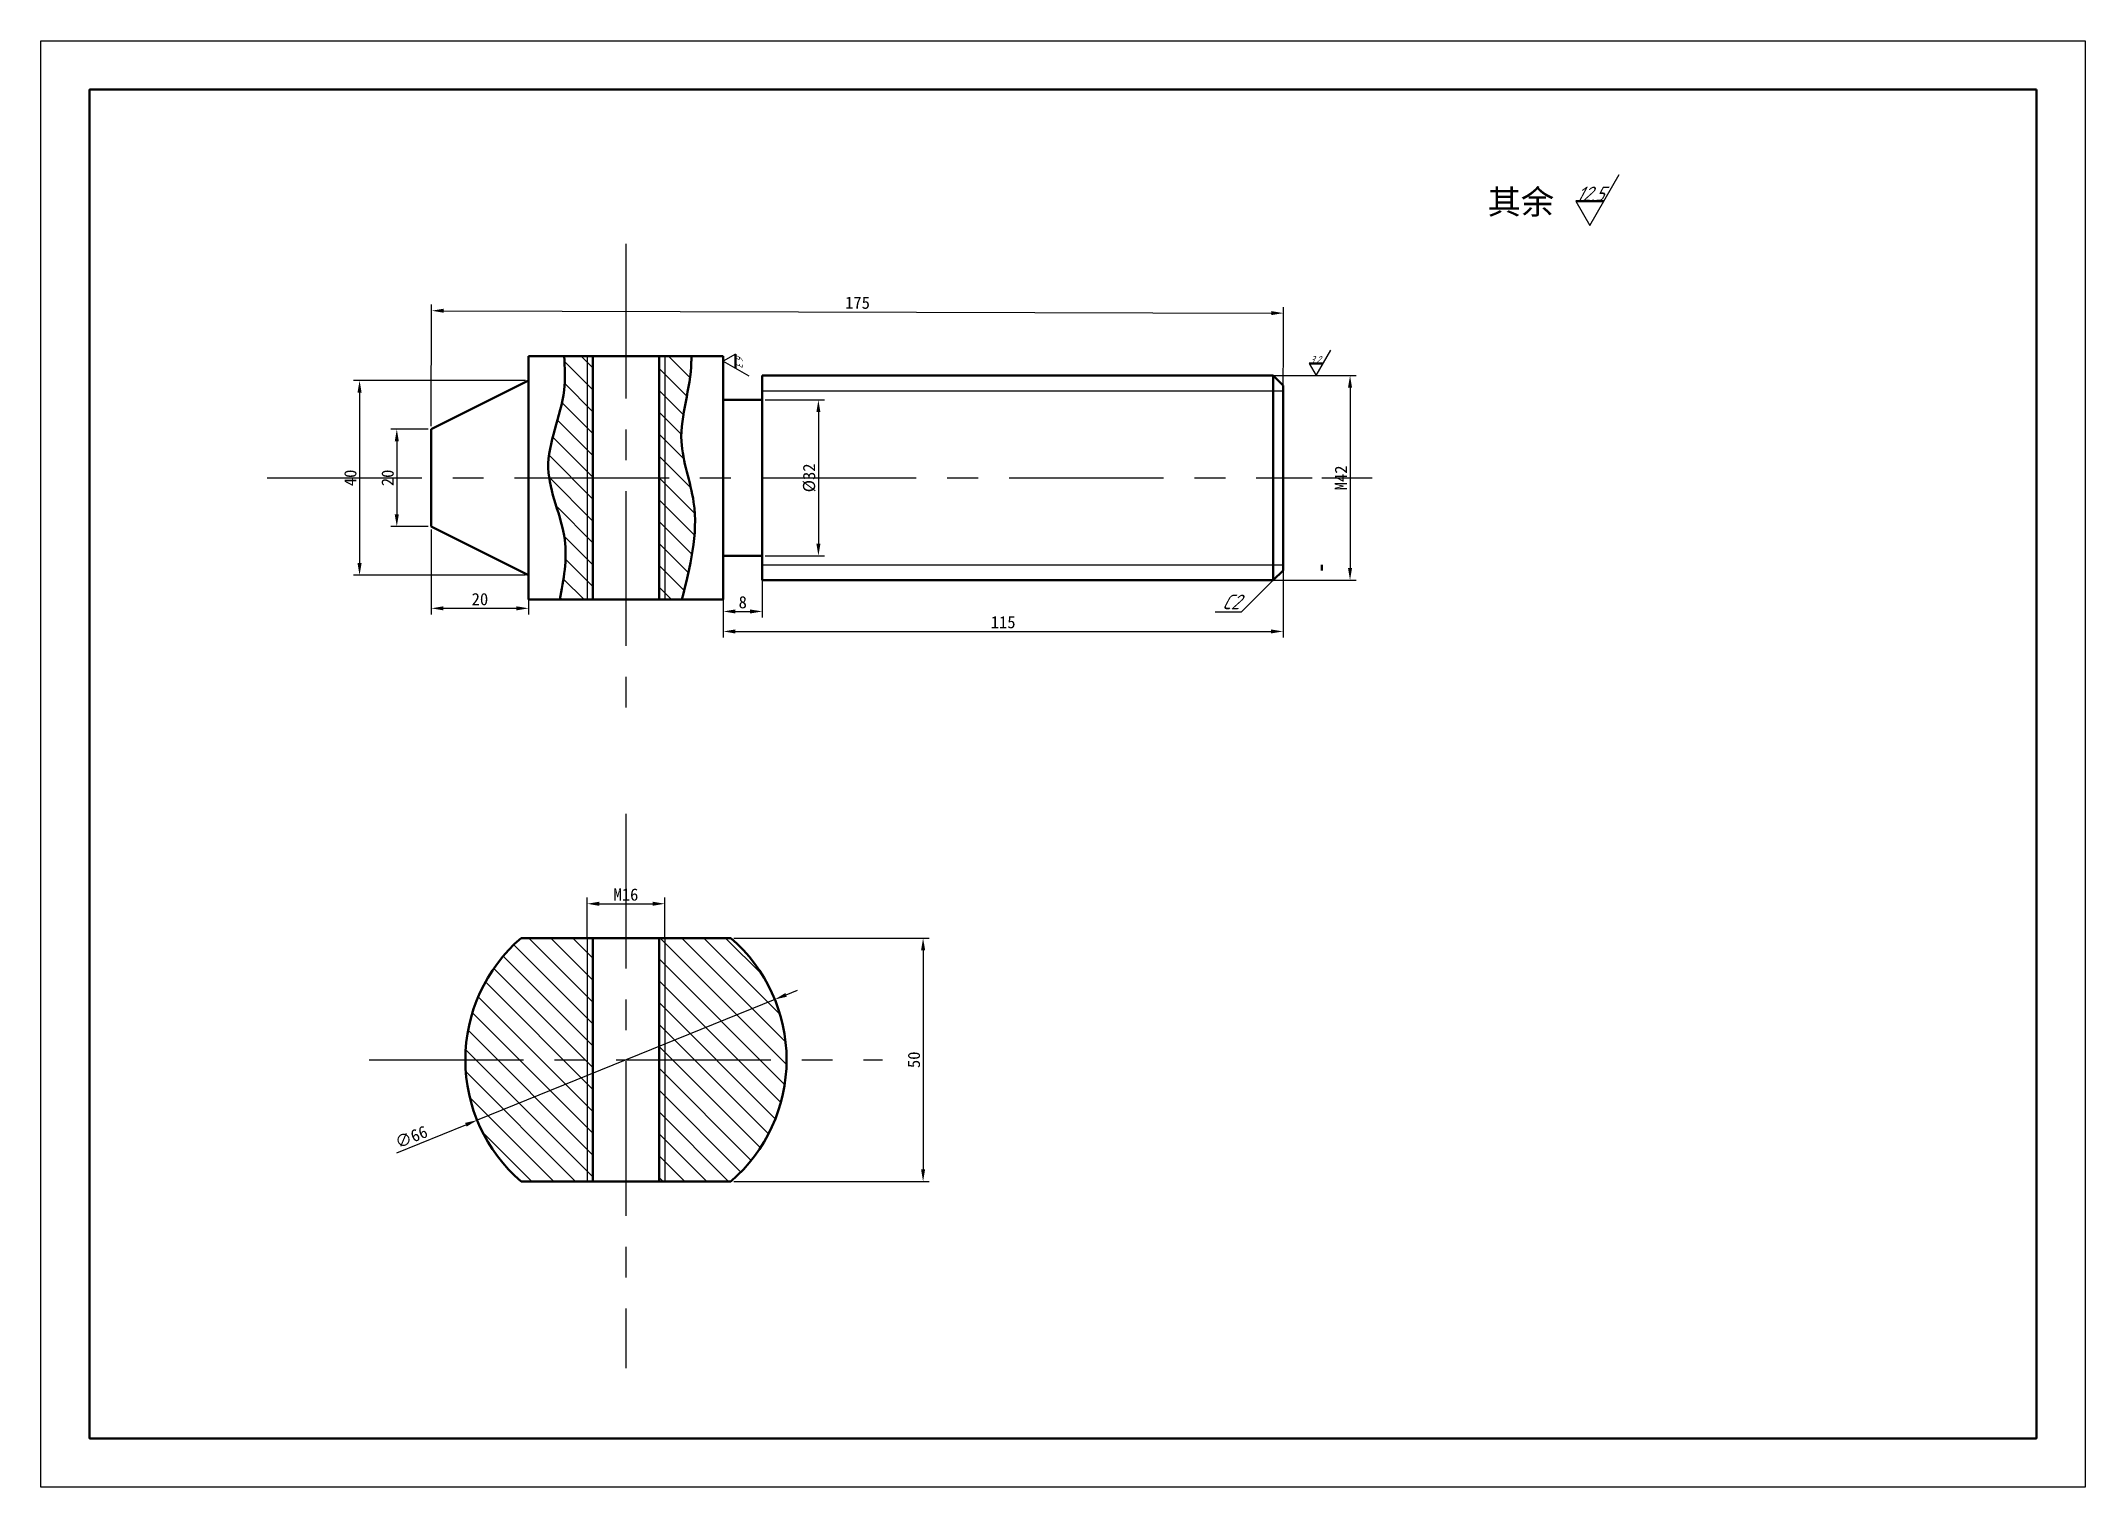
# Model space of a CAD drawing. Header units: millimetres. Extents: x -865 to 177, y 143 to 563.
# Drawn here: x -865.1 to -445.1, y 171.7 to 468.7 of the extents above; entities that cross this region are included whole.
import ezdxf
from ezdxf import colors
from ezdxf.entities.mleader import LeaderData, LeaderLine
from ezdxf.math import Vec2, Vec3

# ---------------------------------------------------------------- set-up
doc = ezdxf.new("R2010")
doc.units = ezdxf.units.MM
doc.linetypes.add('CENTER', pattern=[50.8, 31.75, -6.35, 6.35, -6.35])
for name, color, linetype, lineweight in [('中心线', 1, 'CENTER', 25), ('剖面线', 172, 'Continuous', 25), ('尺寸线', 104, 'Continuous', 25), ('粗实线', 7, 'Continuous', 50), ('细实线', 7, 'Continuous', 25)]:
    doc.layers.add(name, color=color, linetype=linetype, lineweight=lineweight)
doc.styles.add('Annotative', font='txt')
doc.styles.add('标注', font='gbeitc.shx', dxfattribs={"oblique": 15, "height": 3})
doc.dimstyles.new('ISO-25', dxfattribs={"dimtxt": 2.5, "dimasz": 2.5, "dimexe": 1.25, "dimexo": 0.625, "dimtad": 1, "dimdsep": 46, "dimtxsty": 'Standard', "dimcen": 2.5, "dimadec": 0, "dimazin": 0, "dimtfac": 1, "dimtmove": 0, "dimatfit": 3, "dimfxl": 1, "dimarcsym": 0})
pattern_1 = [(135, (-148.6504, -372.1626), (-2.245064, -2.245064), [])]

msp = doc.modelspace()

# ---------------------------------------------------------------- texts
at = {"layer": '粗实线', "insert": (-567.888, 438.161), "char_height": 5, "width": 49.33466, "attachment_point": 1, "style": 'Annotative'}
msp.add_mtext('{\\fSimSun|b0|i0|c134|p2;其余}', dxfattribs=at)

# ---------------------------------------------------------------- blocks, each defined once
blk = doc.blocks.new('*D10')
at = {"layer": 'Defpoints', "color": 0, "transparency": 16777216}
for p in [(-736.94, 291.52), (-752.94, 284.47), (-736.94, 284.47)]:
    blk.add_point(p, dxfattribs=at)
at = {"layer": '尺寸线', "color": 0, "lineweight": -2, "transparency": 16777216}
for p, q in [((-752.94, 285.09), (-752.94, 292.77)), ((-750.44, 291.52), (-739.44, 291.52)), ((-736.94, 285.09), (-736.94, 292.77))]:
    blk.add_line(p, q, dxfattribs=at)
at = {"layer": '尺寸线', "color": 0, "transparency": 16777216}
for points in [[(-750.44, 291.93), (-750.44, 291.1), (-752.94, 291.52)], [(-739.44, 291.93), (-739.44, 291.1), (-736.94, 291.52)]]:
    blk.add_solid(points, dxfattribs=at)
at = {"layer": '尺寸线', "color": 0, "transparency": 16777216, "insert": (-744.94, 293.39), "char_height": 2.5, "attachment_point": 5}
blk.add_mtext('M16', dxfattribs=at)
blk = doc.blocks.new('*D11')
at = {"layer": 'Defpoints', "color": 0, "transparency": 16777216}
for p in [(-714.35, 271.87), (-775.52, 247.07)]:
    blk.add_point(p, dxfattribs=at)
at = {"layer": '尺寸线', "color": 0, "lineweight": -2, "transparency": 16777216}
for p, q in [((-712.04, 272.81), (-709.72, 273.75)), ((-714.35, 271.87), (-775.52, 247.07)), ((-792, 240.39), (-777.84, 246.13))]:
    blk.add_line(p, q, dxfattribs=at)
at = {"layer": '尺寸线', "color": 0, "transparency": 16777216}
for points in [[(-712.19, 273.19), (-711.88, 272.42), (-714.35, 271.87)], [(-777.99, 246.52), (-777.68, 245.75), (-775.52, 247.07)]]:
    blk.add_solid(points, dxfattribs=at)
at = {"layer": '尺寸线', "color": 0, "transparency": 16777216, "insert": (-789.04, 243.62), "char_height": 2.5, "attachment_point": 5, "rotation": 22.0664}
blk.add_mtext('∅66', dxfattribs=at)
blk = doc.blocks.new('*D12')
at = {"layer": 'Defpoints', "color": 0, "transparency": 16777216}
for p in [(-723.4, 284.47), (-723.4, 234.47), (-683.89, 234.47)]:
    blk.add_point(p, dxfattribs=at)
at = {"layer": '尺寸线', "color": 0, "lineweight": -2, "transparency": 16777216}
for p, q in [((-722.77, 284.47), (-682.64, 284.47)), ((-683.89, 281.97), (-683.89, 236.97)), ((-722.77, 234.47), (-682.64, 234.47))]:
    blk.add_line(p, q, dxfattribs=at)
at = {"layer": '尺寸线', "color": 0, "transparency": 16777216}
for points in [[(-684.3, 281.97), (-683.47, 281.97), (-683.89, 284.47)], [(-684.3, 236.97), (-683.47, 236.97), (-683.89, 234.47)]]:
    blk.add_solid(points, dxfattribs=at)
at = {"layer": '尺寸线', "color": 0, "transparency": 16777216, "insert": (-685.76, 259.47), "char_height": 2.5, "attachment_point": 5, "rotation": 90}
blk.add_mtext('50', dxfattribs=at)
blk = doc.blocks.new('*D13')
at = {"layer": 'Defpoints', "color": 0, "transparency": 16777216}
for p in [(-784.94, 388.98), (-792.02, 368.98), (-784.94, 368.98)]:
    blk.add_point(p, dxfattribs=at)
at = {"layer": '尺寸线', "color": 0, "lineweight": -2, "transparency": 16777216}
for p, q in [((-785.56, 388.98), (-793.27, 388.98)), ((-792.02, 386.48), (-792.02, 371.48)), ((-785.56, 368.98), (-793.27, 368.98))]:
    blk.add_line(p, q, dxfattribs=at)
at = {"layer": '尺寸线', "color": 0, "transparency": 16777216}
for points in [[(-792.44, 386.48), (-791.6, 386.48), (-792.02, 388.98)], [(-792.44, 371.48), (-791.6, 371.48), (-792.02, 368.98)]]:
    blk.add_solid(points, dxfattribs=at)
at = {"layer": '尺寸线', "color": 0, "transparency": 16777216, "insert": (-793.89, 378.98), "char_height": 2.5, "attachment_point": 5, "rotation": 90}
blk.add_mtext('20', dxfattribs=at)
blk = doc.blocks.new('*D14')
at = {"layer": 'Defpoints', "color": 0, "transparency": 16777216}
for p in [(-764.94, 398.98), (-799.67, 358.98), (-764.94, 358.98)]:
    blk.add_point(p, dxfattribs=at)
at = {"layer": '尺寸线', "color": 0, "lineweight": -2, "transparency": 16777216}
for p, q in [((-765.56, 398.98), (-800.92, 398.98)), ((-799.67, 396.48), (-799.67, 361.48)), ((-765.56, 358.98), (-800.92, 358.98))]:
    blk.add_line(p, q, dxfattribs=at)
at = {"layer": '尺寸线', "color": 0, "transparency": 16777216}
for points in [[(-800.09, 396.48), (-799.25, 396.48), (-799.67, 398.98)], [(-800.09, 361.48), (-799.25, 361.48), (-799.67, 358.98)]]:
    blk.add_solid(points, dxfattribs=at)
at = {"layer": '尺寸线', "color": 0, "transparency": 16777216, "insert": (-801.55, 378.98), "char_height": 2.5, "attachment_point": 5, "rotation": 90}
blk.add_mtext('40', dxfattribs=at)
blk = doc.blocks.new('*D15')
at = {"layer": 'Defpoints', "color": 0, "transparency": 16777216}
for p in [(-609.87, 412.81), (-784.94, 388.98), (-609.94, 388.48)]:
    blk.add_point(p, dxfattribs=at)
at = {"layer": '尺寸线', "color": 0, "lineweight": -2, "transparency": 16777216}
for p, q in [((-784.93, 389.61), (-784.86, 414.56)), ((-782.37, 413.3), (-612.37, 412.82)), ((-609.93, 389.11), (-609.86, 414.06))]:
    blk.add_line(p, q, dxfattribs=at)
at = {"layer": '尺寸线', "color": 0, "transparency": 16777216}
for points in [[(-782.37, 413.72), (-782.37, 412.89), (-784.87, 413.31)], [(-612.37, 413.24), (-612.37, 412.4), (-609.87, 412.81)]]:
    blk.add_solid(points, dxfattribs=at)
at = {"layer": '尺寸线', "color": 0, "transparency": 16777216, "insert": (-697.36, 414.94), "char_height": 2.5, "attachment_point": 5, "rotation": 359.8363}
blk.add_mtext('175', dxfattribs=at)
blk = doc.blocks.new('*D16')
at = {"layer": 'Defpoints', "color": 0, "transparency": 16777216}
for p in [(-716.94, 394.98), (-716.94, 362.98), (-705.4, 362.98)]:
    blk.add_point(p, dxfattribs=at)
at = {"layer": '尺寸线', "color": 0, "lineweight": -2, "transparency": 16777216}
for p, q in [((-716.31, 394.98), (-704.15, 394.98)), ((-705.4, 392.48), (-705.4, 365.48)), ((-716.31, 362.98), (-704.15, 362.98))]:
    blk.add_line(p, q, dxfattribs=at)
at = {"layer": '尺寸线', "color": 0, "transparency": 16777216}
for points in [[(-705.81, 392.48), (-704.98, 392.48), (-705.4, 394.98)], [(-705.81, 365.48), (-704.98, 365.48), (-705.4, 362.98)]]:
    blk.add_solid(points, dxfattribs=at)
at = {"layer": '尺寸线', "color": 0, "transparency": 16777216, "insert": (-707.27, 378.98), "char_height": 2.5, "attachment_point": 5, "rotation": 90}
blk.add_mtext('%%C32', dxfattribs=at)
blk = doc.blocks.new('*D17')
at = {"layer": 'Defpoints', "color": 0, "transparency": 16777216}
for p in [(-784.94, 368.98), (-764.94, 368.98), (-764.94, 352.19)]:
    blk.add_point(p, dxfattribs=at)
at = {"layer": '尺寸线', "color": 0, "lineweight": -2, "transparency": 16777216}
for p, q in [((-784.94, 368.36), (-784.94, 350.94)), ((-764.94, 368.36), (-764.94, 350.94)), ((-782.44, 352.19), (-767.44, 352.19))]:
    blk.add_line(p, q, dxfattribs=at)
at = {"layer": '尺寸线', "color": 0, "transparency": 16777216}
for points in [[(-782.44, 352.6), (-782.44, 351.77), (-784.94, 352.19)], [(-767.44, 352.6), (-767.44, 351.77), (-764.94, 352.19)]]:
    blk.add_solid(points, dxfattribs=at)
at = {"layer": '尺寸线', "color": 0, "transparency": 16777216, "insert": (-774.94, 354.06), "char_height": 2.5, "attachment_point": 5}
blk.add_mtext('20', dxfattribs=at)
blk = doc.blocks.new('*D18')
at = {"layer": 'Defpoints', "color": 0, "transparency": 16777216}
for p in [(-724.94, 362.98), (-716.94, 362.98), (-716.94, 351.55)]:
    blk.add_point(p, dxfattribs=at)
at = {"layer": '尺寸线', "color": 0, "lineweight": -2, "transparency": 16777216}
for p, q in [((-724.94, 362.36), (-724.94, 350.3)), ((-716.94, 362.36), (-716.94, 350.3)), ((-722.44, 351.55), (-719.44, 351.55))]:
    blk.add_line(p, q, dxfattribs=at)
at = {"layer": '尺寸线', "color": 0, "transparency": 16777216}
for points in [[(-722.44, 351.96), (-722.44, 351.13), (-724.94, 351.55)], [(-719.44, 351.96), (-719.44, 351.13), (-716.94, 351.55)]]:
    blk.add_solid(points, dxfattribs=at)
at = {"layer": '尺寸线', "color": 0, "transparency": 16777216, "insert": (-720.94, 353.42), "char_height": 2.5, "attachment_point": 5}
blk.add_mtext('8', dxfattribs=at)
blk = doc.blocks.new('*D19')
at = {"layer": 'Defpoints', "color": 0, "transparency": 16777216}
for p in [(-724.94, 362.98), (-609.94, 362.98), (-609.94, 347.44)]:
    blk.add_point(p, dxfattribs=at)
at = {"layer": '尺寸线', "color": 0, "lineweight": -2, "transparency": 16777216}
for p, q in [((-724.94, 362.36), (-724.94, 346.19)), ((-609.94, 362.36), (-609.94, 346.19)), ((-722.44, 347.44), (-612.44, 347.44))]:
    blk.add_line(p, q, dxfattribs=at)
at = {"layer": '尺寸线', "color": 0, "transparency": 16777216}
for points in [[(-722.44, 347.86), (-722.44, 347.02), (-724.94, 347.44)], [(-612.44, 347.86), (-612.44, 347.02), (-609.94, 347.44)]]:
    blk.add_solid(points, dxfattribs=at)
at = {"layer": '尺寸线', "color": 0, "transparency": 16777216, "insert": (-667.44, 349.32), "char_height": 2.5, "attachment_point": 5}
blk.add_mtext('115', dxfattribs=at)
blk = doc.blocks.new('*D20')
at = {"layer": 'Defpoints', "color": 0, "transparency": 16777216}
for p in [(-611.94, 399.98), (-611.94, 357.98), (-596.17, 357.98)]:
    blk.add_point(p, dxfattribs=at)
at = {"layer": '尺寸线', "color": 0, "lineweight": -2, "transparency": 16777216}
for p, q in [((-611.31, 399.98), (-594.92, 399.98)), ((-596.17, 397.48), (-596.17, 360.48)), ((-611.31, 357.98), (-594.92, 357.98))]:
    blk.add_line(p, q, dxfattribs=at)
at = {"layer": '尺寸线', "color": 0, "transparency": 16777216}
for points in [[(-596.59, 397.48), (-595.75, 397.48), (-596.17, 399.98)], [(-596.59, 360.48), (-595.75, 360.48), (-596.17, 357.98)]]:
    blk.add_solid(points, dxfattribs=at)
at = {"layer": '尺寸线', "color": 0, "transparency": 16777216, "insert": (-598.05, 378.98), "char_height": 2.5, "attachment_point": 5, "rotation": 90}
blk.add_mtext('M42', dxfattribs=at)
blk = doc.blocks.new('_None')
blk = doc.blocks.new('对勾')
at = {"layer": '细实线'}
for p, q in [((0, 0), (6.06, 10.5)), ((-2.89, 5), (0, 0))]:
    blk.add_line(p, q, dxfattribs=at)
blk = doc.blocks.new('三角粗糙度')
at = {"layer": '粗实线'}
blk.add_line((-2.89, 5), (2.89, 5), dxfattribs=at)
at = {"layer": '尺寸线'}
blk.add_blockref('对勾', (0, 0), dxfattribs=at)
at = {"layer": '粗实线', "style": '标注', "oblique": 15}
blk.add_attdef('RA', (-2.89, 5), '', height=3, dxfattribs=at)

# ---------------------------------------------------------------- dimensions: what is measured, and where the dimension line sits
at = {"layer": '尺寸线'}
dim = msp.add_aligned_dim(p1=(-784.936, 388.981), p2=(-609.936, 388.481), distance=24.331, dimstyle='ISO-25', dxfattribs=at)
dim.commit()
dim.dimension.update_dxf_attribs({"geometry": '*D15', "text_midpoint": (-697.361, 414.937)})
for base, p1, p2, text, picture, middle in [((-596.171, 357.981), (-611.936, 399.981), (-611.936, 357.981), 'M<>', '*D20', (-598.046, 378.981)), ((-705.397, 362.981), (-716.936, 394.981), (-716.936, 362.981), '%%C<>', '*D16', (-707.272, 378.981))]:
    dim = msp.add_linear_dim(base=base, p1=p1, p2=p2, angle=90, text=text, dimstyle='ISO-25', dxfattribs=at)
    dim.commit()
    dim.dimension.update_dxf_attribs({"geometry": picture, "text_midpoint": middle})
for base, p1, p2, picture, middle in [((-799.671, 358.981), (-764.936, 398.981), (-764.936, 358.981), '*D14', (-801.546, 378.981)), ((-792.019, 368.981), (-784.936, 388.981), (-784.936, 368.981), '*D13', (-793.894, 378.981)), ((-683.885, 234.469), (-723.396, 284.469), (-723.396, 234.469), '*D12', (-685.76, 259.469))]:
    dim = msp.add_linear_dim(base=base, p1=p1, p2=p2, angle=90, dimstyle='ISO-25', dxfattribs=at)
    dim.commit()
    dim.dimension.update_dxf_attribs({"geometry": picture, "text_midpoint": middle})
for base, p1, p2, picture, middle in [((-764.936, 352.188), (-784.936, 368.981), (-764.936, 368.981), '*D17', (-774.936, 354.063)), ((-716.936, 351.546), (-724.936, 362.981), (-716.936, 362.981), '*D18', (-720.936, 353.421)), ((-609.936, 347.44), (-724.936, 362.981), (-609.936, 362.981), '*D19', (-667.436, 349.315))]:
    dim = msp.add_linear_dim(base=base, p1=p1, p2=p2, dimstyle='ISO-25', dxfattribs=at)
    dim.commit()
    dim.dimension.update_dxf_attribs({"geometry": picture, "text_midpoint": middle})
dim = msp.add_linear_dim(base=(-736.936, 291.516), p1=(-752.936, 284.469), p2=(-736.936, 284.469), text='M<>', dimstyle='ISO-25', dxfattribs=at)
dim.commit()
dim.dimension.update_dxf_attribs({"geometry": '*D10', "text_midpoint": (-744.936, 293.391)})
dim = msp.add_diameter_dim_2p(p1=(-714.354, 271.867), p2=(-775.519, 247.072), dimstyle='ISO-25', dxfattribs=at)
dim.commit()
dim.dimension.update_dxf_attribs({"geometry": '*D11', "text_midpoint": (-788.332, 241.878), "dimtype": 163})

# ---------------------------------------------------------------- hatches: boundary and pattern name
at = {"layer": '剖面线'}
h = msp.add_hatch(dxfattribs=at)
h.set_pattern_fill('ANSI31', color=256, angle=90)
h.set_pattern_definition(pattern_1)
edge = h.paths.add_edge_path()
edge.add_spline(control_points=[(-757.64, 403.981), (-757.507, 401.64), (-757.066, 393.831), (-761.388, 385.581), (-760.82, 379.637), (-760.723, 378.981)], knot_values=[25.3717668, 25.3717668, 25.3717668, 25.3717668, 32.3751337, 48.7316012, 50.7607578, 50.7607578, 50.7607578, 50.7607578], degree=3, periodic=0)
edge.add_line((-760.723, 378.981), (-752.936, 378.981))
edge.add_line((-752.936, 378.981), (-752.936, 403.981))
edge.add_line((-752.936, 403.981), (-757.64, 403.981))
edge = h.paths.add_edge_path()
edge.add_spline(control_points=[(-760.723, 378.981), (-760.1, 374.758), (-756.137, 366.562), (-757.753, 358.09), (-758.538, 353.981)], knot_values=[0, 0, 0, 0, 13.0636596, 25.3717668, 25.3717668, 25.3717668, 25.3717668], degree=3, periodic=0)
edge.add_line((-758.538, 353.981), (-752.936, 353.981))
edge.add_line((-752.936, 353.981), (-752.936, 378.981))
edge.add_line((-752.936, 378.981), (-760.723, 378.981))
h.paths.add_polyline_path([(-752.936, 378.981), (-752.936, 353.981), (-751.736, 353.981), (-751.736, 378.981)])
h.paths.add_polyline_path([(-752.936, 403.981), (-752.936, 378.981), (-751.736, 378.981), (-751.736, 403.981)])
edge = h.paths.add_edge_path()
edge.add_line((-736.936, 403.981), (-736.936, 378.981))
edge.add_line((-736.936, 378.981), (-732.121, 378.981))
edge.add_spline(control_points=[(-732.121, 378.981), (-732.759, 381.478), (-734.828, 389.332), (-731.45, 397.709), (-731.504, 403.585), (-731.508, 403.981)], knot_values=[25.2414773, 25.2414773, 25.2414773, 25.2414773, 32.8936259, 49.3315708, 50.5194003, 50.5194003, 50.5194003, 50.5194003], degree=3, periodic=0)
edge.add_line((-731.508, 403.981), (-736.936, 403.981))
edge = h.paths.add_edge_path()
edge.add_line((-736.936, 378.981), (-736.936, 353.981))
edge.add_line((-736.936, 353.981), (-733.445, 353.981))
edge.add_spline(control_points=[(-733.445, 353.981), (-731.752, 360.685), (-729.631, 369.077), (-731.697, 377.323), (-732.121, 378.981)], knot_values=[0, 0, 0, 0, 20.1627198, 25.2414773, 25.2414773, 25.2414773, 25.2414773], degree=3, periodic=0)
edge.add_line((-732.121, 378.981), (-736.936, 378.981))
h.paths.add_polyline_path([(-738.136, 378.981), (-738.136, 353.981), (-736.936, 353.981), (-736.936, 378.981)])
h.paths.add_polyline_path([(-738.136, 403.981), (-738.136, 378.981), (-736.936, 378.981), (-736.936, 403.981)])
h = msp.add_hatch(dxfattribs=at)
h.set_pattern_fill('ANSI31', color=256, angle=90)
h.set_pattern_definition(pattern_1)
h.paths.add_polyline_path([(-766.477, 284.469, 0.2182681), (-777.936, 259.469), (-752.936, 259.469), (-752.936, 284.469)])
h.paths.add_polyline_path([(-777.936, 259.469, 0.2182681), (-766.477, 234.469), (-752.936, 234.469), (-752.936, 259.469)])
h.paths.add_polyline_path([(-752.936, 284.469), (-752.936, 259.469), (-751.736, 259.469), (-751.736, 284.469)])
h.paths.add_polyline_path([(-752.936, 259.469), (-752.936, 234.469), (-751.736, 234.469), (-751.736, 259.469)])
h.paths.add_polyline_path([(-736.985, 284.469), (-736.985, 259.469), (-711.936, 259.469, 0.2182681), (-723.396, 284.469)])
h.paths.add_polyline_path([(-736.985, 259.469), (-736.985, 234.469), (-723.396, 234.469, 0.2182681), (-711.936, 259.469)])
h.paths.add_polyline_path([(-738.136, 259.469), (-738.136, 234.469), (-736.985, 234.469), (-736.985, 259.469)])
h.paths.add_polyline_path([(-738.136, 284.469), (-738.136, 259.469), (-736.985, 259.469), (-736.985, 284.469)])

# ---------------------------------------------------------------- linework, layer by layer
at = {"layer": '中心线'}
for p, q in [((-744.936, 427.047), (-744.936, 327.621)), ((-818.629, 378.981), (-603.936, 378.981)), ((-601.936, 378.981), (-591.621, 378.981)), ((-744.936, 309.986), (-744.936, 196.145)), ((-797.724, 259.469), (-692.245, 259.469))]:
    msp.add_line(p, q, dxfattribs=at)
at = {"layer": '尺寸线'}
for p, q in [((-611.936, 399.981), (-610.923, 399.981)), ((-611.936, 357.981), (-611.248, 357.981)), ((-752.936, 284.469), (-752.936, 285.194)), ((-736.936, 284.469), (-736.936, 285.216))]:
    msp.add_line(p, q, dxfattribs=at)
at = {"layer": '粗实线'}
for p, q in [((-724.936, 403.981), (-764.936, 403.981)), ((-764.936, 403.981), (-764.936, 353.981)), ((-751.736, 403.981), (-751.736, 353.981)), ((-738.136, 403.981), (-738.136, 353.981)), ((-724.936, 403.981), (-724.936, 394.981)), ((-716.936, 357.981), (-716.936, 399.981)), ((-716.936, 399.981), (-611.936, 399.981)), ((-611.936, 399.981), (-609.936, 397.981)), ((-611.936, 399.981), (-611.936, 378.981)), ((-764.936, 398.981), (-784.936, 388.981)), ((-716.936, 394.981), (-724.936, 394.981)), ((-724.936, 394.981), (-724.936, 362.981)), ((-609.936, 397.981), (-609.936, 378.981)), ((-784.936, 378.981), (-784.936, 388.981)), ((-784.936, 378.981), (-784.936, 368.981)), ((-611.936, 357.981), (-611.936, 378.981)), ((-609.936, 359.981), (-609.936, 378.981)), ((-764.936, 358.981), (-784.936, 368.981)), ((-724.936, 362.981), (-716.936, 362.981)), ((-724.936, 353.981), (-724.936, 362.981)), ((-716.936, 357.981), (-611.936, 357.981)), ((-611.936, 357.981), (-609.936, 359.981)), ((-601.936, 359.981), (-601.936, 361.131)), ((-764.936, 353.981), (-724.936, 353.981)), ((-752.936, 284.469), (-766.477, 284.469)), ((-744.985, 284.469), (-752.936, 284.469)), ((-751.736, 284.469), (-751.736, 234.469)), ((-744.985, 284.469), (-736.985, 284.469)), ((-738.136, 284.469), (-738.136, 234.469)), ((-736.985, 284.469), (-723.396, 284.469)), ((-752.936, 234.469), (-766.477, 234.469)), ((-744.985, 234.469), (-752.936, 234.469)), ((-744.985, 234.469), (-736.985, 234.469)), ((-736.985, 234.469), (-723.396, 234.469))]:
    msp.add_line(p, q, dxfattribs=at)
msp.add_lwpolyline([(-455.145, 458.719), (-455.145, 181.719), (-855.145, 181.719), (-855.145, 458.719)], close=True, dxfattribs=at)
for start, end in [(130.74905, 229.25095), (310.74905, 49.25095)]:
    msp.add_arc((-744.936, 259.469), 33, start, end, dxfattribs=at)
for points in [[(-758.538, 353.981), (-757.498, 366.245), (-760.9, 380.949), (-757.64, 396.977), (-757.64, 403.981)], [(-733.445, 353.981), (-731.035, 373.999), (-733.54, 386.481), (-731.508, 402.793), (-731.508, 403.981)]]:
    msp.add_spline(points, degree=3, dxfattribs=at)
at = {"layer": '细实线'}
for p, q in [((-752.936, 403.981), (-752.936, 353.981)), ((-736.936, 403.981), (-736.936, 353.981)), ((-716.936, 396.831), (-611.936, 396.831)), ((-611.936, 396.831), (-609.936, 396.831)), ((-716.936, 361.131), (-611.936, 361.131)), ((-611.936, 361.131), (-609.936, 361.131)), ((-752.936, 284.469), (-752.936, 234.469)), ((-736.936, 284.469), (-736.936, 234.469))]:
    msp.add_line(p, q, dxfattribs=at)
msp.add_lwpolyline([(-445.145, 468.719), (-445.145, 171.719), (-865.145, 171.719), (-865.145, 468.719)], close=True, dxfattribs=at)

# ---------------------------------------------------------------- block references
at = {"layer": '粗实线'}
msp.add_blockref('三角粗糙度', (-546.919, 430.802), dxfattribs=at).add_auto_attribs({'RA': '12.5'})
at = {"layer": '粗实线', "xscale": 0.5, "yscale": 0.5, "zscale": 0.5, "rotation": 270}
msp.add_blockref('三角粗糙度', (-724.936, 402.936), dxfattribs=at).add_auto_attribs({'RA': '6.3'})
at = {"layer": '粗实线', "xscale": 0.5, "yscale": 0.5, "zscale": 0.5}
msp.add_blockref('三角粗糙度', (-603.116, 399.981), dxfattribs=at).add_auto_attribs({'RA': '3.2'})

msp.set_redraw_order([(e.dxf.handle, doc.entitydb.next_handle()) for e in msp.query("TEXT MTEXT ATTDEF DIMENSION ARC_DIMENSION")])  # texts and dimensions are drawn at this point

# ---------------------------------------------------------------- leaders
at = {"layer": '尺寸线'}
ml = msp.add_multileader_mtext('Standard', dxfattribs=at)
ml.set_content('C2', color=256, style='标注')
ml.set_leader_properties()
ml.set_arrow_properties(name='NONE')
ml.build(insert=Vec2(0, 0))
ml.multileader.update_dxf_attribs({"text_left_attachment_type": 5, "text_right_attachment_type": 5, "dogleg_length": 0.36, "arrow_head_size": 0.18})
ctx = ml.context
ctx.base_point, ctx.char_height, ctx.arrow_head_size, ctx.landing_gap_size, ctx.plane_origin = Vec3(-622.676, 351.404), 3, 0.18, 0.09, Vec3(-611.936, 357.981)
ctx.left_attachment, ctx.right_attachment, ctx.text_align_type = 5, 5, 2
notes = []
notes.append((ctx, [(0, (1, 1, 0), (-618.513, 351.404), (-1, 0), 0.36, [(0, [(-611.936, 357.981)], 0, [])])]))
ctx.mtext.insert, ctx.mtext.alignment, ctx.mtext.flow_direction = Vec3(-618.963, 355.004), 3, 5
for ctx, leaders in notes:
    for number, flags, end, landing, length, lines in leaders:
        leader = LeaderData()
        leader.index, (leader.has_last_leader_line, leader.has_dogleg_vector, leader.attachment_direction) = number, flags
        leader.last_leader_point, leader.dogleg_vector, leader.dogleg_length = Vec3(end), Vec3(landing), length
        for number, points, colour, breaks in lines:
            line = LeaderLine()
            line.index, line.vertices, line.color, line.breaks = number, Vec3.list(points), colors.encode_raw_color(colour), breaks
            leader.lines.append(line)
        ctx.leaders.append(leader)

doc.saveas('drawing.dxf')
